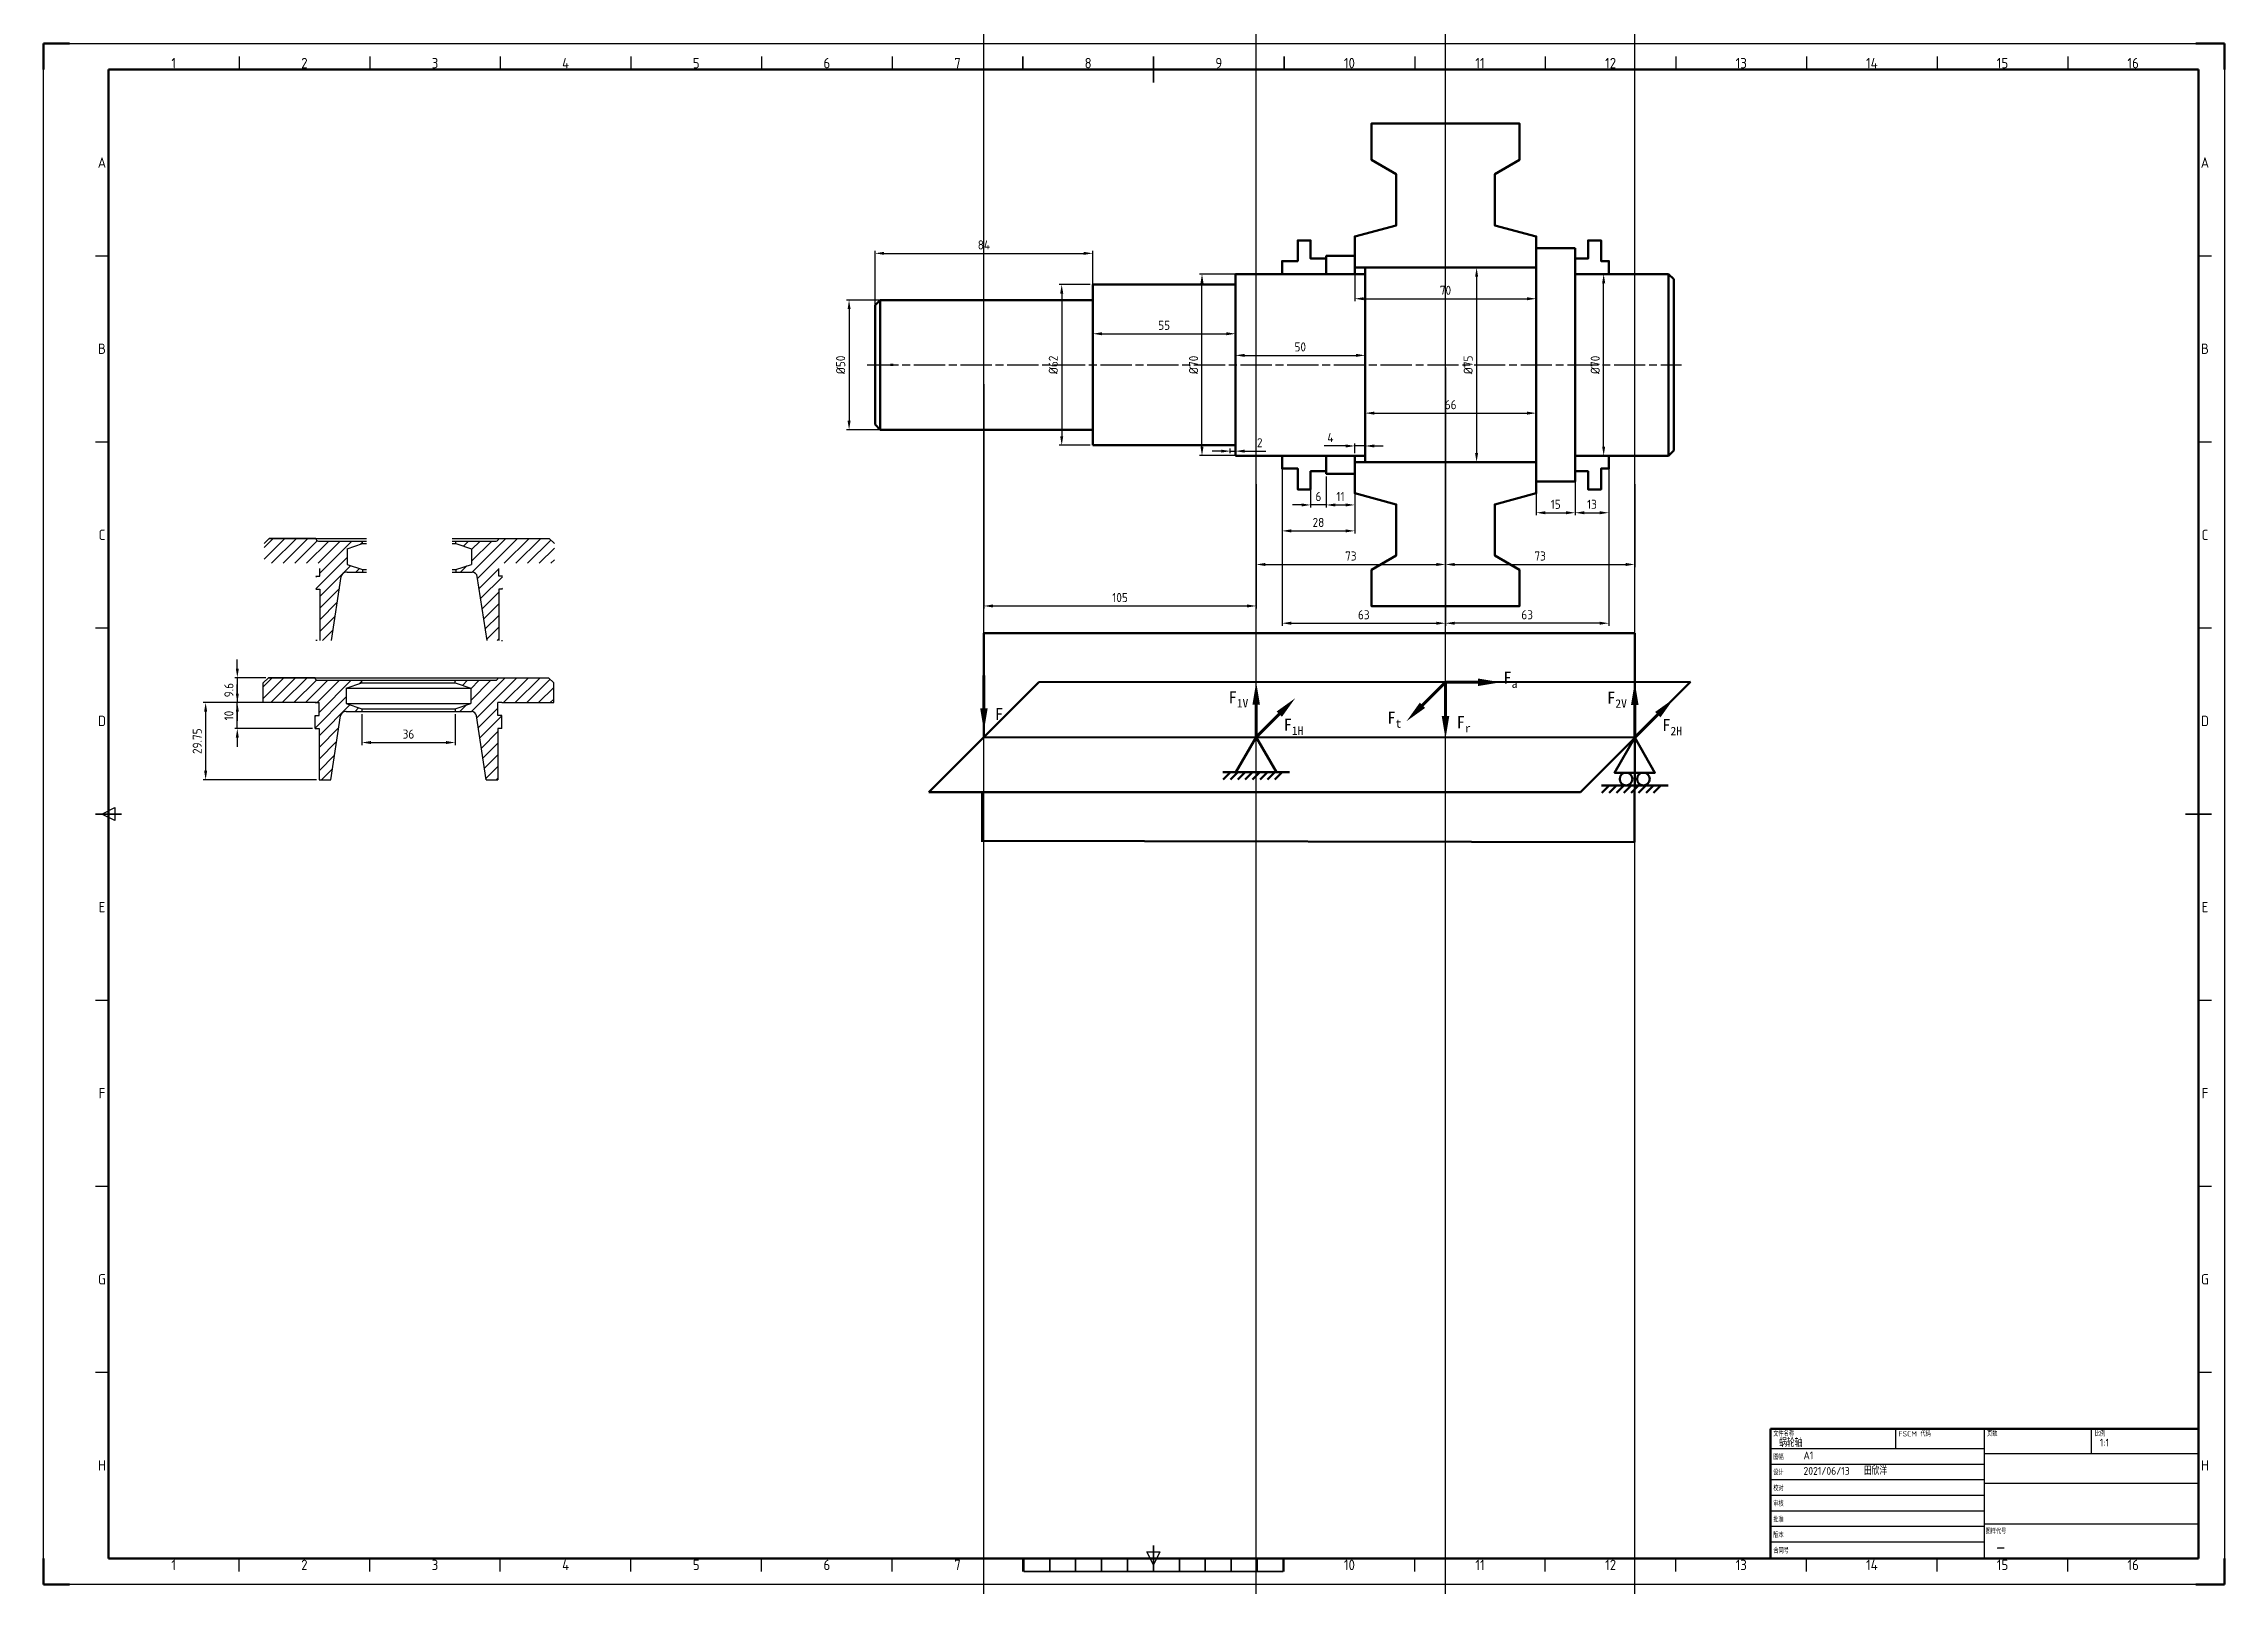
# Paper-space layout '蜗轮扭矩图' of a CAD drawing. Header units: millimetres. Extents: x -5 to 836, y -17 to 577.
import ezdxf
from ezdxf.enums import TextEntityAlignment as Align

# ---------------------------------------------------------------- set-up
doc = ezdxf.new("R2010")
doc.units = ezdxf.units.MM
for name, pattern in [('AM_ISO08W050', [18, 12, -1.5, 3, -1.5]), ('AM_ISO08W050x2', [9, 6, -0.75, 1.5, -0.75]), ('Amconstr', [9999, 9999, 0])]:
    doc.linetypes.add(name, pattern=pattern)
for name, color, linetype, lineweight in [('AM_0', 7, 'Continuous', 50), ('AM_5', 7, 'Continuous', 25), ('AM_7', 4, 'AM_ISO08W050', 25), ('AM_BOR', 7, 'Continuous', 50), ('AM_CL', 1, 'Amconstr', 25), ('剖面线', 4, 'Continuous', 15), ('实线', 7, 'Continuous', 30)]:
    doc.layers.add(name, color=color, linetype=linetype, lineweight=lineweight)
doc.styles.add('ACGBTS', font='isocp.shx', dxfattribs={"bigfont": 'gbcbig.shx'})
doc.styles.add('ACISOTS', font='isocp.shx', dxfattribs={"bigfont": 'gbcbig.shx'})
doc.styles.get("Standard").update_dxf_attribs({"font": 'ISOCP.SHX', "bigfont": 'gbcbig.shx'})
doc.dimstyles.new('AM_GB$0', dxfattribs={"dimtxt": 3.5, "dimasz": 3.5, "dimexe": 1, "dimexo": 1, "dimgap": 1.5, "dimtad": 1, "dimdsep": 46, "dimtxsty": 'Standard', "dimcen": 0, "dimclrd": 256, "dimclre": 256, "dimclrt": 7, "dimadec": 0, "dimazin": 2, "dimtp": 0.1, "dimtm": 0.1, "dimtfac": 0.71, "dimtdec": 3, "dimtmove": 0, "dimatfit": 3, "dimfxl": 1, "dimlwd": -1, "dimlwe": -1, "dimarcsym": 0})

psp = doc.layouts.new('蜗轮扭矩图')

# ---------------------------------------------------------------- texts
at = {"layer": 'AM_0', "char_height": 4.65816, "attachment_point": 1}
for s, insert in [('\\A1;{\\f@MingLiU_HKSCS-ExtB|b0|i0|c134|p18;F\\H0.7x;\\S^ a;}', (557.965, 334.88)), ('\\A1;{\\f@MingLiU_HKSCS-ExtB|b0|i0|c134|p18;F}', (361.863, 320.886)), ('\\A1;{\\f@MingLiU_HKSCS-ExtB|b0|i0|c134|p18;F\\H0.7x;\\S^ 1V;}', (451.967, 327.347)), ('\\A1;{\\f@MingLiU_HKSCS-ExtB|b0|i0|c134|p18;F\\H0.7x;\\S^ 2V;}', (597.967, 327.188)), ('\\A1;{\\f@MingLiU_HKSCS-ExtB|b0|i0|c134|p18;F\\H0.7x;\\S^ 1H;}', (473.223, 316.757)), ('\\A1;{\\f@MingLiU_HKSCS-ExtB|b0|i0|c134|p18;F\\H0.7x;\\S^ t;}', (513.19, 319.499)), ('\\A1;{\\f@MingLiU_HKSCS-ExtB|b0|i0|c134|p18;F\\H0.7x;\\S^ r;}', (539.959, 317.721)), ('\\A1;{\\f@MingLiU_HKSCS-ExtB|b0|i0|c134|p18;F\\H0.7x;\\S^ 2H;}', (619.223, 316.598))]:
    psp.add_mtext_dynamic_manual_height_columns(s, width=17.02187, gutter_width=23.291, heights=[0], dxfattribs=dict(at, insert=insert))

# ---------------------------------------------------------------- blocks, each defined once
blk = doc.blocks.new('GB_A1_A')
for p, q in [((25, 584), (25, 10)), ((25, 584), (831, 584)), ((831, 10), (831, 584)), ((25, 10), (831, 10))]:
    blk.add_line(p, q)
at = {"layer": 'AM_BOR'}
for p, q in [((10, 594), (0, 594)), ((0, 594), (0, 584)), ((841, 594), (830, 594)), ((841, 584), (841, 594)), ((0, 0), (0, 10)), ((841, 0), (841, 10)), ((0, 0), (10, 0)), ((841, 0), (830, 0))]:
    blk.add_line(p, q, dxfattribs=at)
at = {"layer": 'AM_BOR', "color": 1, "lineweight": 25}
for p, q in [((0, 594), (841, 594)), ((0, 0), (0, 594)), ((75.375, 589), (75.375, 584)), ((125.75, 589), (125.75, 584)), ((176.125, 589), (176.125, 584)), ((226.5, 589), (226.5, 584)), ((276.875, 589), (276.875, 584)), ((327.25, 589), (327.25, 584)), ((528.75, 589), (528.75, 584)), ((579.125, 589), (579.125, 584)), ((629.5, 589), (629.5, 584)), ((679.875, 589), (679.875, 584)), ((730.25, 589), (730.25, 584)), ((780.625, 589), (780.625, 584)), ((841, 594), (841, 0)), ((20, 512.25), (25, 512.25)), ((831, 512.25), (836, 512.25)), ((20, 440.5), (25, 440.5)), ((831, 440.5), (836, 440.5)), ((20, 368.75), (25, 368.75)), ((831, 368.75), (836, 368.75)), ((22.5, 297), (27.5, 299.5)), ((27.5, 294.5), (22.5, 297)), ((27.5, 299.5), (27.5, 294.5)), ((20, 225.25), (25, 225.25)), ((831, 225.25), (836, 225.25)), ((20, 153.5), (25, 153.5)), ((831, 153.5), (836, 153.5)), ((20, 81.75), (25, 81.75)), ((831, 81.75), (836, 81.75)), ((75.375, 5), (75.375, 10)), ((125.75, 5), (125.75, 10)), ((176.125, 5), (176.125, 10)), ((226.5, 5), (226.5, 10)), ((276.875, 5), (276.875, 10)), ((327.25, 5), (327.25, 10)), ((377.625, 5), (377.625, 10)), ((428, 7.5), (425.5, 12.5)), ((425.5, 12.5), (430.5, 12.5)), ((430.5, 12.5), (428, 7.5)), ((478.375, 5), (478.375, 10)), ((528.75, 5), (528.75, 10)), ((579.125, 5), (579.125, 10)), ((629.5, 5), (629.5, 10)), ((679.875, 5), (679.875, 10)), ((730.25, 5), (730.25, 10)), ((780.625, 5), (780.625, 10)), ((841, 0), (0, 0))]:
    blk.add_line(p, q, dxfattribs=at)
at = {"layer": 'AM_BOR', "color": 2, "lineweight": 35}
for p, q in [((377.625, 589), (377.625, 584)), ((428, 584), (428, 589)), ((478.375, 589), (478.375, 584)), ((428, 579), (428, 584)), ((20, 297), (30, 297)), ((826, 297), (836, 297)), ((378, 10), (378, 5)), ((388, 10), (388, 5)), ((398, 10), (398, 5)), ((408, 10), (408, 5)), ((418, 10), (418, 5)), ((428, 10), (428, 15)), ((428, 10), (428, 5)), ((438, 10), (438, 5)), ((448, 10), (448, 5)), ((458, 10), (458, 5)), ((468, 10), (468, 5)), ((478, 10), (478, 5)), ((378, 5), (478, 5))]:
    blk.add_line(p, q, dxfattribs=at)
at = {"layer": 'AM_BOR', "color": 1, "lineweight": 25, "style": 'ACISOTS'}
for s, p in [('1', (50.1875, 586.5)), ('2', (100.5625, 586.5)), ('3', (150.9375, 586.5)), ('4', (201.3125, 586.5)), ('5', (251.6875, 586.5)), ('6', (302.0625, 586.5)), ('7', (352.4375, 586.5)), ('8', (402.8125, 586.5)), ('9', (453.1875, 586.5)), ('10', (503.5625, 586.5)), ('11', (553.9375, 586.5)), ('12', (604.3125, 586.5)), ('13', (654.6875, 586.5)), ('14', (705.0625, 586.5)), ('15', (755.4375, 586.5)), ('16', (805.8125, 586.5)), ('A', (22.5, 548.125)), ('A', (833.5, 548.125)), ('B', (22.5, 476.375)), ('B', (833.5, 476.375)), ('C', (22.5, 404.625)), ('C', (833.5, 404.6087)), ('D', (22.5, 332.875)), ('D', (833.5, 332.875)), ('E', (22.5, 261.125)), ('E', (833.5, 261.125)), ('F', (22.5, 189.375)), ('F', (833.5, 189.375)), ('G', (22.5, 117.625)), ('G', (833.5, 117.625)), ('H', (22.5, 45.875)), ('H', (833.5, 45.875)), ('1', (50.1875, 7.5)), ('2', (100.5625, 7.5)), ('3', (150.9375, 7.5)), ('4', (201.3125, 7.5)), ('5', (251.6875, 7.5)), ('6', (302.0625, 7.5)), ('7', (352.4375, 7.5)), ('10', (503.5625, 7.5)), ('11', (553.9375, 7.5)), ('12', (604.3125, 7.5)), ('13', (654.6875, 7.5)), ('14', (705.0625, 7.5)), ('15', (755.4375, 7.5)), ('16', (805.8125, 7.5))]:
    blk.add_text(s, height=4, dxfattribs=at).set_placement(p, align=Align.MIDDLE)
blk = doc.blocks.new('GB_TITLEA')
for p, q in [((0, 50), (-165, 50)), ((-165, 0), (-165, 50)), ((0, 0), (0, 50)), ((0, 0), (-165, 0))]:
    blk.add_line(p, q)
at = {"layer": 'AM_BOR', "color": 1, "lineweight": 25}
for p, q in [((-165, 42.38), (-82.5, 42.38)), ((-116.86, 50), (-116.86, 42.38)), ((-82.5, 0), (-82.5, 50)), ((-41.25, 40.35), (-41.25, 50)), ((-165, 42), (-165, 30)), ((-165, 36.38), (-82.5, 36.38)), ((0, 40.35), (-82.5, 40.35)), ((-165, 30.38), (-82.5, 30.38)), ((-82.5, 29.01), (0, 29.01)), ((-165, 24.38), (-82.5, 24.38)), ((-165, 18.38), (-82.5, 18.38)), ((-165, 12.38), (-82.5, 12.38)), ((-82.5, 13.29), (0, 13.29)), ((-165, 6.38), (-82.5, 6.38))]:
    blk.add_line(p, q, dxfattribs=at)
at = {"layer": 'AM_BOR', "color": 1, "lineweight": 25, "style": 'ACGBTS'}
for s, p in [('文件名称', (-163.97, 47.04)), ('FSCM 代码', (-115.7, 47.04)), ('页数', (-81.55, 47.11)), ('比例', (-39.97, 47.11)), ('设计', (-163.97, 32.14)), ('图幅', (-163.97, 38.14)), ('校对', (-163.97, 26.05)), ('审核', (-163.97, 20.08)), ('版本', (-163.97, 7.99)), ('批准', (-163.97, 13.99)), ('图样代号', (-82.12, 9.41)), ('合同号', (-163.97, 1.99))]:
    blk.add_text(s, height=2, dxfattribs=at).set_placement(p)
at = {"layer": 'AM_BOR', "color": 2, "lineweight": 35, "style": 'ACGBTS'}
for tag, p, height in [('GEN-TITLE-DWG{13.6}', (-161.69, 43.04), 3), ('GEN-TITLE-FSCM{8.6}', (-113.32, 43.04), 3), ('GEN-TITLE-SHEET{11.8}', (-79.67, 43.11), 3), ('GEN-TITLE-SCA{12.7}', (-38.05, 43.13), 3), ('GEN-TITLE-SIZ{22.6}', (-152.3, 38.23), 3), ('GEN-TITLE-DAT{7.1}', (-152.3, 32.23), 3), ('GEN-TITLE-NAME{14.9}', (-129.04, 32.23), 3), ('GEN-TITLE-DACT{21}', (-78.21, 33.14), 3.5), ('GEN-TITLE-CHKD{7.1}', (-152.3, 26.14), 3), ('GEN-TITLE-CHKM{14.9}', (-129.04, 26.14), 3), ('GEN-TITLE-DES1{12.3}', (-78.24, 20.94), 6), ('GEN-TITLE-APPD{7.1}', (-152.3, 20.17), 3), ('GEN-TITLE-ISSD{7.1}', (-152.3, 14.08), 3), ('GEN-TITLE-APPM{14.9}', (-129.04, 20.17), 3), ('GEN-TITLE-ISSM{14.9}', (-129.04, 14.08), 3), ('GEN-TITLE-DES2{24.5}', (-78.21, 15.44), 3), ('GEN-TITLE-REV{22.6}', (-152.3, 8.08), 3), ('GEN-TITLE-CTRN{19.4}', (-152.3, 2.08), 3.5)]:
    blk.add_attdef(tag, p, '', height=height, dxfattribs=at)
at = {"layer": 'AM_BOR', "style": 'ACGBTS'}
blk.add_attdef('GEN-TITLE-NR{12.3}', (-78.08, 1.63), '', height=6, dxfattribs=at)
blk = doc.blocks.new('*D48')
at = {"layer": 'AM_5', "linetype": 'ByBlock', "transparency": 16777216}
for p, q in [((355.62, 478.15), (304.62, 478.15)), ((305.62, 474.65), (305.62, 431.65)), ((355.62, 428.15), (304.62, 428.15))]:
    blk.add_line(p, q, dxfattribs=at)
at = {"layer": 'AM_5', "transparency": 16777216}
for points in [[(305.04, 474.65), (306.21, 474.65), (305.62, 478.15)], [(305.04, 431.65), (306.21, 431.65), (305.62, 428.15)]]:
    blk.add_solid(points, dxfattribs=at)
at = {"layer": 'Defpoints', "color": 0, "transparency": 16777216}
for p in [(356.62, 478.15), (305.62, 428.15), (356.62, 428.15)]:
    blk.add_point(p, dxfattribs=at)
at = {"layer": 'AM_5', "color": 7, "transparency": 16777216, "insert": (302.37, 453.15), "char_height": 3.5, "attachment_point": 5, "rotation": 90}
blk.add_mtext('%%C50', dxfattribs=at)
blk = doc.blocks.new('*D49')
at = {"layer": 'AM_5', "linetype": 'ByBlock', "transparency": 16777216}
for p, q in [((461.62, 488.15), (440.72, 488.15)), ((441.72, 421.65), (441.72, 484.65)), ((461.62, 418.15), (440.72, 418.15))]:
    blk.add_line(p, q, dxfattribs=at)
at = {"layer": 'AM_5', "transparency": 16777216}
for points in [[(441.14, 484.65), (442.31, 484.65), (441.72, 488.15)], [(441.14, 421.65), (442.31, 421.65), (441.72, 418.15)]]:
    blk.add_solid(points, dxfattribs=at)
at = {"layer": 'Defpoints', "color": 0, "transparency": 16777216}
for p in [(441.72, 488.15), (462.62, 488.15), (462.62, 418.15)]:
    blk.add_point(p, dxfattribs=at)
at = {"layer": 'AM_5', "color": 7, "transparency": 16777216, "insert": (438.47, 453.15), "char_height": 3.5, "attachment_point": 5, "rotation": 90}
blk.add_mtext('%%c70', dxfattribs=at)
blk = doc.blocks.new('*D50')
at = {"layer": 'AM_5', "linetype": 'ByBlock', "transparency": 16777216}
for p, q in [((607.62, 488.15), (595.62, 488.15)), ((596.62, 421.65), (596.62, 484.65)), ((607.62, 418.15), (595.62, 418.15))]:
    blk.add_line(p, q, dxfattribs=at)
at = {"layer": 'AM_5', "transparency": 16777216}
for points in [[(596.04, 484.65), (597.21, 484.65), (596.62, 488.15)], [(596.04, 421.65), (597.21, 421.65), (596.62, 418.15)]]:
    blk.add_solid(points, dxfattribs=at)
at = {"layer": 'Defpoints', "color": 0, "transparency": 16777216}
for p in [(596.62, 488.15), (608.62, 488.15), (608.62, 418.15)]:
    blk.add_point(p, dxfattribs=at)
at = {"layer": 'AM_5', "color": 7, "transparency": 16777216, "insert": (593.37, 453.15), "char_height": 3.5, "attachment_point": 5, "rotation": 90}
blk.add_mtext('%%c70', dxfattribs=at)
blk = doc.blocks.new('*D51')
at = {"layer": 'AM_5', "linetype": 'ByBlock', "transparency": 16777216}
for p, q in [((357.62, 445.75), (357.62, 359.2)), ((462.62, 407.15), (462.62, 359.2)), ((361.12, 360.2), (459.12, 360.2))]:
    blk.add_line(p, q, dxfattribs=at)
at = {"layer": 'AM_5', "transparency": 16777216}
for points in [[(361.12, 360.78), (361.12, 359.61), (357.62, 360.2)], [(459.12, 360.78), (459.12, 359.61), (462.62, 360.2)]]:
    blk.add_solid(points, dxfattribs=at)
at = {"layer": 'Defpoints', "color": 0, "transparency": 16777216}
for p in [(357.62, 446.75), (462.62, 408.15), (462.62, 360.2)]:
    blk.add_point(p, dxfattribs=at)
at = {"layer": 'AM_5', "color": 7, "transparency": 16777216, "insert": (410.12, 363.45), "char_height": 3.5, "attachment_point": 5}
blk.add_mtext('105', dxfattribs=at)
blk = doc.blocks.new('*D52')
at = {"layer": 'AM_5', "linetype": 'ByBlock', "transparency": 16777216}
for p, q in [((483.62, 411.15), (483.62, 398.15)), ((489.62, 410.15), (489.62, 398.15)), ((480.12, 399.15), (476.62, 399.15)), ((489.62, 399.15), (483.62, 399.15)), ((493.12, 399.15), (496.62, 399.15))]:
    blk.add_line(p, q, dxfattribs=at)
at = {"layer": 'AM_5', "transparency": 16777216}
for points in [[(480.12, 399.73), (480.12, 398.56), (483.62, 399.15)], [(493.12, 399.73), (493.12, 398.56), (489.62, 399.15)]]:
    blk.add_solid(points, dxfattribs=at)
at = {"layer": 'Defpoints', "color": 0, "transparency": 16777216}
for p in [(483.62, 412.15), (489.62, 411.15), (483.62, 399.15)]:
    blk.add_point(p, dxfattribs=at)
at = {"layer": 'AM_5', "color": 7, "transparency": 16777216, "insert": (486.62, 402.4), "char_height": 3.5, "attachment_point": 5}
blk.add_mtext('6', dxfattribs=at)
blk = doc.blocks.new('*D53')
at = {"layer": 'AM_5', "linetype": 'ByBlock', "transparency": 16777216}
for p, q in [((489.62, 410.15), (489.62, 398.15)), ((500.62, 410.15), (500.62, 398.15)), ((493.12, 399.15), (497.12, 399.15))]:
    blk.add_line(p, q, dxfattribs=at)
at = {"layer": 'AM_5', "transparency": 16777216}
for points in [[(493.12, 399.73), (493.12, 398.56), (489.62, 399.15)], [(497.12, 399.73), (497.12, 398.56), (500.62, 399.15)]]:
    blk.add_solid(points, dxfattribs=at)
at = {"layer": 'Defpoints', "color": 0, "transparency": 16777216}
for p in [(489.62, 411.15), (500.62, 411.15), (500.62, 399.15)]:
    blk.add_point(p, dxfattribs=at)
at = {"layer": 'AM_5', "color": 7, "transparency": 16777216, "insert": (495.12, 402.4), "char_height": 3.5, "attachment_point": 5}
blk.add_mtext('11', dxfattribs=at)
blk = doc.blocks.new('*D54')
at = {"layer": 'AM_5', "linetype": 'ByBlock', "transparency": 16777216}
for p, q in [((454.62, 454.15), (454.62, 457.82)), ((458.12, 456.82), (501.12, 456.82)), ((504.62, 454.15), (504.62, 457.82))]:
    blk.add_line(p, q, dxfattribs=at)
at = {"layer": 'AM_5', "transparency": 16777216}
for points in [[(458.12, 457.4), (458.12, 456.23), (454.62, 456.82)], [(501.12, 457.4), (501.12, 456.23), (504.62, 456.82)]]:
    blk.add_solid(points, dxfattribs=at)
at = {"layer": 'Defpoints', "color": 0, "transparency": 16777216}
for p in [(504.62, 456.82), (454.62, 453.15), (504.62, 453.15)]:
    blk.add_point(p, dxfattribs=at)
at = {"layer": 'AM_5', "color": 7, "transparency": 16777216, "insert": (479.62, 460.07), "char_height": 3.5, "attachment_point": 5}
blk.add_mtext('50', dxfattribs=at)
blk = doc.blocks.new('*D55')
at = {"layer": 'AM_5', "linetype": 'ByBlock', "transparency": 16777216}
for p, q in [((399.62, 454.15), (399.62, 466.15)), ((403.12, 465.15), (451.12, 465.15)), ((454.62, 454.15), (454.62, 466.15))]:
    blk.add_line(p, q, dxfattribs=at)
at = {"layer": 'AM_5', "transparency": 16777216}
for points in [[(403.12, 465.73), (403.12, 464.56), (399.62, 465.15)], [(451.12, 465.73), (451.12, 464.56), (454.62, 465.15)]]:
    blk.add_solid(points, dxfattribs=at)
at = {"layer": 'Defpoints', "color": 0, "transparency": 16777216}
for p in [(454.62, 465.15), (399.62, 453.15), (454.62, 453.15)]:
    blk.add_point(p, dxfattribs=at)
at = {"layer": 'AM_5', "color": 7, "transparency": 16777216, "insert": (427.12, 468.4), "char_height": 3.5, "attachment_point": 5}
blk.add_mtext('55', dxfattribs=at)
blk = doc.blocks.new('*D56')
at = {"layer": 'AM_5', "linetype": 'ByBlock', "transparency": 16777216}
for p, q in [((315.62, 454.15), (315.62, 497.15)), ((399.62, 454.15), (399.62, 497.15)), ((319.12, 496.15), (396.12, 496.15))]:
    blk.add_line(p, q, dxfattribs=at)
at = {"layer": 'AM_5', "transparency": 16777216}
for points in [[(319.12, 496.73), (319.12, 495.56), (315.62, 496.15)], [(396.12, 496.73), (396.12, 495.56), (399.62, 496.15)]]:
    blk.add_solid(points, dxfattribs=at)
at = {"layer": 'Defpoints', "color": 0, "transparency": 16777216}
for p in [(399.62, 496.15), (315.62, 453.15), (399.62, 453.15)]:
    blk.add_point(p, dxfattribs=at)
at = {"layer": 'AM_5', "color": 7, "transparency": 16777216, "insert": (357.62, 499.4), "char_height": 3.5, "attachment_point": 5}
blk.add_mtext('84', dxfattribs=at)
blk = doc.blocks.new('*D57')
at = {"layer": 'AM_5', "linetype": 'ByBlock', "transparency": 16777216}
for p, q in [((398.62, 484.15), (386.62, 484.15)), ((387.62, 480.65), (387.62, 425.65)), ((398.62, 422.15), (386.62, 422.15))]:
    blk.add_line(p, q, dxfattribs=at)
at = {"layer": 'AM_5', "transparency": 16777216}
for points in [[(387.04, 480.65), (388.21, 480.65), (387.62, 484.15)], [(387.04, 425.65), (388.21, 425.65), (387.62, 422.15)]]:
    blk.add_solid(points, dxfattribs=at)
at = {"layer": 'Defpoints', "color": 0, "transparency": 16777216}
for p in [(399.62, 484.15), (387.62, 422.15), (399.62, 422.15)]:
    blk.add_point(p, dxfattribs=at)
at = {"layer": 'AM_5', "color": 7, "transparency": 16777216, "insert": (384.37, 453.15), "char_height": 3.5, "attachment_point": 5, "rotation": 90}
blk.add_mtext('%%C62', dxfattribs=at)
blk = doc.blocks.new('*D58')
at = {"layer": 'AM_5', "linetype": 'ByBlock', "transparency": 16777216}
for p, q in [((472.62, 417.15), (472.62, 388.15)), ((500.62, 414.65), (500.62, 388.15)), ((476.12, 389.15), (497.12, 389.15))]:
    blk.add_line(p, q, dxfattribs=at)
at = {"layer": 'AM_5', "transparency": 16777216}
for points in [[(476.12, 389.73), (476.12, 388.56), (472.62, 389.15)], [(497.12, 389.73), (497.12, 388.56), (500.62, 389.15)]]:
    blk.add_solid(points, dxfattribs=at)
at = {"layer": 'Defpoints', "color": 0, "transparency": 16777216}
for p in [(472.62, 418.15), (500.62, 415.65), (500.62, 389.15)]:
    blk.add_point(p, dxfattribs=at)
at = {"layer": 'AM_5', "color": 7, "transparency": 16777216, "insert": (486.62, 392.4), "char_height": 3.5, "attachment_point": 5}
blk.add_mtext('28', dxfattribs=at)
blk = doc.blocks.new('*D59')
at = {"layer": 'AM_5', "linetype": 'ByBlock', "transparency": 16777216}
for p, q in [((500.62, 489.65), (500.62, 477.65)), ((570.62, 489.65), (570.62, 477.65)), ((504.12, 478.65), (567.12, 478.65))]:
    blk.add_line(p, q, dxfattribs=at)
at = {"layer": 'AM_5', "transparency": 16777216}
for points in [[(504.12, 479.23), (504.12, 478.06), (500.62, 478.65)], [(567.12, 479.23), (567.12, 478.06), (570.62, 478.65)]]:
    blk.add_solid(points, dxfattribs=at)
at = {"layer": 'Defpoints', "color": 0, "transparency": 16777216}
for p in [(500.62, 490.65), (570.62, 490.65), (570.62, 478.65)]:
    blk.add_point(p, dxfattribs=at)
at = {"layer": 'AM_5', "color": 7, "transparency": 16777216, "insert": (535.62, 481.9), "char_height": 3.5, "attachment_point": 5}
blk.add_mtext('70', dxfattribs=at)
blk = doc.blocks.new('*D60')
at = {"layer": 'AM_5', "linetype": 'ByBlock', "transparency": 16777216}
for p, q in [((497.12, 421.89), (488.87, 421.89)), ((500.62, 419.15), (500.62, 422.89)), ((504.62, 421.89), (500.62, 421.89)), ((504.62, 419.15), (504.62, 422.89)), ((508.12, 421.89), (511.62, 421.89))]:
    blk.add_line(p, q, dxfattribs=at)
at = {"layer": 'AM_5', "transparency": 16777216}
for points in [[(497.12, 422.47), (497.12, 421.3), (500.62, 421.89)], [(508.12, 422.47), (508.12, 421.3), (504.62, 421.89)]]:
    blk.add_solid(points, dxfattribs=at)
at = {"layer": 'Defpoints', "color": 0, "transparency": 16777216}
for p in [(500.62, 421.89), (500.62, 418.15), (504.62, 418.15)]:
    blk.add_point(p, dxfattribs=at)
at = {"layer": 'AM_5', "color": 7, "transparency": 16777216, "insert": (491.25, 425.14), "char_height": 3.5, "attachment_point": 5}
blk.add_mtext('4', dxfattribs=at)
blk = doc.blocks.new('*D61')
at = {"layer": 'AM_5', "linetype": 'ByBlock', "transparency": 16777216}
for p, q in [((472.62, 398.25), (472.62, 352.55)), ((535.62, 398.25), (535.62, 352.55)), ((476.12, 353.55), (532.12, 353.55))]:
    blk.add_line(p, q, dxfattribs=at)
at = {"layer": 'AM_5', "transparency": 16777216}
for points in [[(476.12, 354.13), (476.12, 352.97), (472.62, 353.55)], [(532.12, 354.13), (532.12, 352.97), (535.62, 353.55)]]:
    blk.add_solid(points, dxfattribs=at)
at = {"layer": 'Defpoints', "color": 0, "transparency": 16777216}
for p in [(472.62, 399.25), (535.62, 399.25), (535.62, 353.55)]:
    blk.add_point(p, dxfattribs=at)
at = {"layer": 'AM_5', "color": 7, "transparency": 16777216, "insert": (504.12, 356.8), "char_height": 3.5, "attachment_point": 5}
blk.add_mtext('63', dxfattribs=at)
blk = doc.blocks.new('*D62')
at = {"layer": 'AM_5', "linetype": 'ByBlock', "transparency": 16777216}
for p, q in [((535.62, 397.47), (535.62, 352.55)), ((598.62, 398.25), (598.62, 352.55)), ((595.12, 353.55), (539.12, 353.55))]:
    blk.add_line(p, q, dxfattribs=at)
at = {"layer": 'AM_5', "transparency": 16777216}
for points in [[(539.12, 354.13), (539.12, 352.97), (535.62, 353.55)], [(595.12, 354.13), (595.12, 352.97), (598.62, 353.55)]]:
    blk.add_solid(points, dxfattribs=at)
at = {"layer": 'Defpoints', "color": 0, "transparency": 16777216}
for p in [(535.62, 398.47), (598.62, 399.25), (535.62, 353.55)]:
    blk.add_point(p, dxfattribs=at)
at = {"layer": 'AM_5', "color": 7, "transparency": 16777216, "insert": (567.12, 356.8), "char_height": 3.5, "attachment_point": 5}
blk.add_mtext('63', dxfattribs=at)
blk = doc.blocks.new('*D63')
at = {"layer": 'AM_5', "linetype": 'ByBlock', "transparency": 16777216}
for p, q in [((452.62, 419.15), (452.62, 420.9)), ((454.62, 419.15), (454.62, 420.9)), ((449.12, 419.9), (445.62, 419.9)), ((452.62, 419.9), (454.62, 419.9)), ((458.12, 419.9), (466.32, 419.9))]:
    blk.add_line(p, q, dxfattribs=at)
at = {"layer": 'AM_5', "transparency": 16777216}
for points in [[(449.12, 420.48), (449.12, 419.32), (452.62, 419.9)], [(458.12, 420.48), (458.12, 419.32), (454.62, 419.9)]]:
    blk.add_solid(points, dxfattribs=at)
at = {"layer": 'Defpoints', "color": 0, "transparency": 16777216}
for p in [(452.62, 418.15), (454.62, 419.9), (454.62, 418.15)]:
    blk.add_point(p, dxfattribs=at)
at = {"layer": 'AM_5', "color": 7, "transparency": 16777216, "insert": (463.97, 423.15), "char_height": 3.5, "attachment_point": 5}
blk.add_mtext('2', dxfattribs=at)
blk = doc.blocks.new('*D64')
at = {"layer": 'AM_5', "linetype": 'ByBlock', "transparency": 16777216}
for p, q in [((536.62, 490.65), (548.62, 490.65)), ((547.62, 487.15), (547.62, 419.15)), ((536.62, 415.65), (548.62, 415.65))]:
    blk.add_line(p, q, dxfattribs=at)
at = {"layer": 'AM_5', "transparency": 16777216}
for points in [[(547.04, 487.15), (548.21, 487.15), (547.62, 490.65)], [(547.04, 419.15), (548.21, 419.15), (547.62, 415.65)]]:
    blk.add_solid(points, dxfattribs=at)
at = {"layer": 'Defpoints', "color": 0, "transparency": 16777216}
for p in [(535.62, 490.65), (535.62, 415.65), (547.62, 415.65)]:
    blk.add_point(p, dxfattribs=at)
at = {"layer": 'AM_5', "color": 7, "transparency": 16777216, "insert": (544.37, 453.15), "char_height": 3.5, "attachment_point": 5, "rotation": 90}
blk.add_mtext('%%c75', dxfattribs=at)
blk = doc.blocks.new('*D65')
at = {"layer": 'AM_5', "linetype": 'ByBlock', "transparency": 16777216}
for p, q in [((504.62, 452.15), (504.62, 433.54)), ((570.62, 452.15), (570.62, 433.54)), ((508.12, 434.54), (567.12, 434.54))]:
    blk.add_line(p, q, dxfattribs=at)
at = {"layer": 'AM_5', "transparency": 16777216}
for points in [[(508.12, 435.12), (508.12, 433.96), (504.62, 434.54)], [(567.12, 435.12), (567.12, 433.96), (570.62, 434.54)]]:
    blk.add_solid(points, dxfattribs=at)
at = {"layer": 'Defpoints', "color": 0, "transparency": 16777216}
for p in [(504.62, 453.15), (570.62, 453.15), (570.62, 434.54)]:
    blk.add_point(p, dxfattribs=at)
at = {"layer": 'AM_5', "color": 7, "transparency": 16777216, "insert": (537.62, 437.79), "char_height": 3.5, "attachment_point": 5}
blk.add_mtext('66', dxfattribs=at)
blk = doc.blocks.new('*D66')
at = {"layer": 'AM_5', "linetype": 'ByBlock', "transparency": 16777216}
for p, q in [((570.62, 407.15), (570.62, 395.15)), ((585.62, 407.15), (585.62, 395.15)), ((574.12, 396.15), (582.12, 396.15))]:
    blk.add_line(p, q, dxfattribs=at)
at = {"layer": 'AM_5', "transparency": 16777216}
for points in [[(574.12, 396.73), (574.12, 395.56), (570.62, 396.15)], [(582.12, 396.73), (582.12, 395.56), (585.62, 396.15)]]:
    blk.add_solid(points, dxfattribs=at)
at = {"layer": 'Defpoints', "color": 0, "transparency": 16777216}
for p in [(570.62, 408.15), (585.62, 408.15), (585.62, 396.15)]:
    blk.add_point(p, dxfattribs=at)
at = {"layer": 'AM_5', "color": 7, "transparency": 16777216, "insert": (578.12, 399.4), "char_height": 3.5, "attachment_point": 5}
blk.add_mtext('15', dxfattribs=at)
blk = doc.blocks.new('*D67')
at = {"layer": 'AM_5', "linetype": 'ByBlock', "transparency": 16777216}
for p, q in [((585.62, 417.15), (585.62, 395.15)), ((598.62, 417.15), (598.62, 395.15)), ((589.12, 396.15), (595.12, 396.15))]:
    blk.add_line(p, q, dxfattribs=at)
at = {"layer": 'AM_5', "transparency": 16777216}
for points in [[(589.12, 396.73), (589.12, 395.56), (585.62, 396.15)], [(595.12, 396.73), (595.12, 395.56), (598.62, 396.15)]]:
    blk.add_solid(points, dxfattribs=at)
at = {"layer": 'Defpoints', "color": 0, "transparency": 16777216}
for p in [(585.62, 418.15), (598.62, 418.15), (598.62, 396.15)]:
    blk.add_point(p, dxfattribs=at)
at = {"layer": 'AM_5', "color": 7, "transparency": 16777216, "insert": (592.12, 399.4), "char_height": 3.5, "attachment_point": 5}
blk.add_mtext('13', dxfattribs=at)
blk = doc.blocks.new('*D68')
at = {"layer": 'AM_5', "linetype": 'ByBlock', "transparency": 16777216}
for p, q in [((462.62, 407.15), (462.62, 375.21)), ((535.62, 407.15), (535.62, 375.21)), ((466.12, 376.21), (532.12, 376.21))]:
    blk.add_line(p, q, dxfattribs=at)
at = {"layer": 'AM_5', "transparency": 16777216}
for points in [[(466.12, 376.79), (466.12, 375.62), (462.62, 376.21)], [(532.12, 376.79), (532.12, 375.62), (535.62, 376.21)]]:
    blk.add_solid(points, dxfattribs=at)
at = {"layer": 'Defpoints', "color": 0, "transparency": 16777216}
for p in [(462.62, 408.15), (535.62, 408.15), (535.62, 376.21)]:
    blk.add_point(p, dxfattribs=at)
at = {"layer": 'AM_5', "color": 7, "transparency": 16777216, "insert": (499.12, 379.46), "char_height": 3.5, "attachment_point": 5}
blk.add_mtext('73', dxfattribs=at)
blk = doc.blocks.new('*D69')
at = {"layer": 'AM_5', "linetype": 'ByBlock', "transparency": 16777216}
for p, q in [((535.62, 452.15), (535.62, 375.21)), ((608.62, 407.15), (608.62, 375.21)), ((539.12, 376.21), (605.12, 376.21))]:
    blk.add_line(p, q, dxfattribs=at)
at = {"layer": 'AM_5', "transparency": 16777216}
for points in [[(539.12, 376.79), (539.12, 375.62), (535.62, 376.21)], [(605.12, 376.79), (605.12, 375.62), (608.62, 376.21)]]:
    blk.add_solid(points, dxfattribs=at)
at = {"layer": 'Defpoints', "color": 0, "transparency": 16777216}
for p in [(535.62, 453.15), (608.62, 408.15), (608.62, 376.21)]:
    blk.add_point(p, dxfattribs=at)
at = {"layer": 'AM_5', "color": 7, "transparency": 16777216, "insert": (572.12, 379.46), "char_height": 3.5, "attachment_point": 5}
blk.add_mtext('73', dxfattribs=at)
blk = doc.blocks.new('*D73')
at = {"layer": 'AM_5', "linetype": 'ByBlock', "transparency": 16777216}
for p, q in [((69.7, 326.45), (69.7, 329.95)), ((100.2, 322.95), (68.7, 322.95)), ((69.7, 312.95), (69.7, 322.95)), ((98.7, 312.95), (68.7, 312.95)), ((69.7, 309.45), (69.7, 305.95))]:
    blk.add_line(p, q, dxfattribs=at)
at = {"layer": 'AM_5', "transparency": 16777216}
for points in [[(69.12, 326.45), (70.29, 326.45), (69.7, 322.95)], [(69.12, 309.45), (70.29, 309.45), (69.7, 312.95)]]:
    blk.add_solid(points, dxfattribs=at)
at = {"layer": 'Defpoints', "color": 0, "transparency": 16777216}
for p in [(69.7, 322.95), (101.2, 322.95), (99.7, 312.95)]:
    blk.add_point(p, dxfattribs=at)
at = {"layer": 'AM_5', "color": 7, "transparency": 16777216, "insert": (66.45, 317.95), "char_height": 3.5, "attachment_point": 5, "rotation": 90}
blk.add_mtext('10', dxfattribs=at)
blk = doc.blocks.new('*D74')
at = {"layer": 'AM_5', "linetype": 'ByBlock', "transparency": 16777216}
for p, q in [((69.7, 336.05), (69.7, 339.55)), ((80.7, 332.55), (68.7, 332.55)), ((69.7, 332.55), (69.7, 322.95)), ((100.2, 322.95), (68.7, 322.95)), ((69.7, 319.45), (69.7, 315.95))]:
    blk.add_line(p, q, dxfattribs=at)
at = {"layer": 'AM_5', "transparency": 16777216}
for points in [[(69.12, 336.05), (70.29, 336.05), (69.7, 332.55)], [(69.12, 319.45), (70.29, 319.45), (69.7, 322.95)]]:
    blk.add_solid(points, dxfattribs=at)
at = {"layer": 'Defpoints', "color": 0, "transparency": 16777216}
for p in [(81.7, 332.55), (69.7, 322.95), (101.2, 322.95)]:
    blk.add_point(p, dxfattribs=at)
at = {"layer": 'AM_5', "color": 7, "transparency": 16777216, "insert": (66.45, 327.75), "char_height": 3.5, "attachment_point": 5, "rotation": 90}
blk.add_mtext('9.6', dxfattribs=at)
blk = doc.blocks.new('*D75')
at = {"layer": 'AM_5', "linetype": 'ByBlock', "transparency": 16777216}
for p, q in [((78.7, 322.95), (56.49, 322.95)), ((57.49, 319.45), (57.49, 296.7)), ((100.2, 293.2), (56.49, 293.2))]:
    blk.add_line(p, q, dxfattribs=at)
at = {"layer": 'AM_5', "transparency": 16777216}
for points in [[(56.9, 319.45), (58.07, 319.45), (57.49, 322.95)], [(56.9, 296.7), (58.07, 296.7), (57.49, 293.2)]]:
    blk.add_solid(points, dxfattribs=at)
at = {"layer": 'Defpoints', "color": 0, "transparency": 16777216}
for p in [(79.7, 322.95), (57.49, 293.2), (101.2, 293.2)]:
    blk.add_point(p, dxfattribs=at)
at = {"layer": 'AM_5', "color": 7, "transparency": 16777216, "insert": (54.23, 308.07), "char_height": 3.5, "attachment_point": 5, "rotation": 90}
blk.add_mtext('29.75', dxfattribs=at)
blk = doc.blocks.new('*D76')
at = {"layer": 'AM_5', "linetype": 'ByBlock', "transparency": 16777216}
for p, q in [((117.7, 318.55), (117.7, 306.55)), ((153.7, 318.55), (153.7, 306.55)), ((121.2, 307.55), (150.2, 307.55))]:
    blk.add_line(p, q, dxfattribs=at)
at = {"layer": 'AM_5', "transparency": 16777216}
for points in [[(121.2, 308.13), (121.2, 306.97), (117.7, 307.55)], [(150.2, 308.13), (150.2, 306.97), (153.7, 307.55)]]:
    blk.add_solid(points, dxfattribs=at)
at = {"layer": 'Defpoints', "color": 0, "transparency": 16777216}
for p in [(117.7, 319.55), (153.7, 319.55), (153.7, 307.55)]:
    blk.add_point(p, dxfattribs=at)
at = {"layer": 'AM_5', "color": 7, "transparency": 16777216, "insert": (135.7, 310.8), "char_height": 3.5, "attachment_point": 5}
blk.add_mtext('36', dxfattribs=at)

# ---------------------------------------------------------------- dimensions: what is measured, and where the dimension line sits
at = {"layer": 'AM_5'}
for base, p1, p2, angle, override, picture, middle in [((399.623, 496.147), (315.623, 453.147), (399.623, 453.147), 0, {"dimpost": ''}, '*D56', (357.623, 499.397)), ((441.723, 488.147), (462.623, 418.147), (462.623, 488.147), 90, {"dimpost": '%%c<>'}, '*D49', (438.473, 453.147)), ((547.623, 415.647), (535.623, 490.647), (535.623, 415.647), 90, {"dimpost": '%%c<>'}, '*D64', (544.373, 453.147)), ((596.623, 488.147), (608.623, 418.147), (608.623, 488.147), 90, {"dimpost": '%%c<>'}, '*D50', (593.373, 453.147)), ((387.623, 422.147), (399.623, 484.147), (399.623, 422.147), 90, {"dimpost": '%%C<>'}, '*D57', (384.372, 453.147)), ((305.623, 428.147), (356.623, 478.147), (356.623, 428.147), 90, {"dimpost": '%%C<>'}, '*D48', (302.373, 453.147)), ((504.623, 456.818), (454.623, 453.147), (504.623, 453.147), 0, {"dimpost": ''}, '*D54', (479.623, 460.068)), ((570.623, 434.541), (504.623, 453.147), (570.623, 453.147), 0, {"dimpost": ''}, '*D65', (537.623, 437.791)), ((500.623, 389.147), (472.623, 418.147), (500.623, 415.647), 0, {"dimpost": ''}, '*D58', (486.623, 392.397)), ((69.705, 322.949), (99.705, 312.949), (101.205, 322.949), 90, {"dimpost": ''}, '*D73', (66.455, 317.949))]:
    dim = psp.add_linear_dim(base=base, p1=p1, p2=p2, angle=angle, dimstyle='AM_GB$0', override=override, dxfattribs=at)
    dim.commit()
    dim.dimension.update_dxf_attribs({"geometry": picture, "text_midpoint": middle})
for base, p1, p2, angle, picture, middle in [((570.623, 478.647), (500.623, 490.647), (570.623, 490.647), 0, '*D59', (535.623, 481.897)), ((454.623, 465.147), (399.623, 453.147), (454.623, 453.147), 0, '*D55', (427.123, 468.397)), ((462.623, 360.196), (357.623, 446.747), (462.623, 408.147), 0, '*D51', (410.123, 363.446)), ((608.623, 376.207), (535.623, 453.147), (608.623, 408.147), 0, '*D69', (572.123, 379.457)), ((483.623, 399.147), (489.623, 411.147), (483.623, 412.147), 0, '*D52', (486.623, 402.397)), ((598.623, 396.147), (585.623, 418.147), (598.623, 418.147), 0, '*D67', (592.123, 399.397)), ((535.623, 376.207), (462.623, 408.147), (535.623, 408.147), 0, '*D68', (499.123, 379.457)), ((585.623, 396.147), (570.623, 408.147), (585.623, 408.147), 0, '*D66', (578.123, 399.397)), ((535.623, 353.549), (472.623, 399.247), (535.623, 399.247), 0, '*D61', (504.123, 356.799)), ((535.623, 353.549), (598.623, 399.247), (535.623, 398.469), 0, '*D62', (567.123, 356.799)), ((69.705, 322.949), (81.705, 332.549), (101.205, 322.949), 90, '*D74', (66.455, 327.749)), ((57.485, 293.199), (79.705, 322.949), (101.205, 293.199), 90, '*D75', (54.235, 308.074)), ((153.705, 307.549), (117.705, 319.549), (153.705, 319.549), 0, '*D76', (135.705, 310.799))]:
    dim = psp.add_linear_dim(base=base, p1=p1, p2=p2, angle=angle, dimstyle='AM_GB$0', dxfattribs=at)
    dim.commit()
    dim.dimension.update_dxf_attribs({"geometry": picture, "text_midpoint": middle})
for base, p1, p2, picture, middle in [((454.623, 419.899), (452.623, 418.147), (454.623, 418.147), '*D63', (463.972, 423.149)), ((500.623, 421.888), (504.623, 418.147), (500.623, 418.147), '*D60', (491.248, 425.138))]:
    dim = psp.add_linear_dim(base=base, p1=p1, p2=p2, dimstyle='AM_GB$0', override={"dimpost": ''}, dxfattribs=at)
    dim.commit()
    dim.dimension.update_dxf_attribs({"geometry": picture, "text_midpoint": middle})
dim = psp.add_linear_dim(base=(500.623, 399.147), p1=(489.623, 411.147), p2=(500.623, 411.147), dimstyle='AM_GB$0', dxfattribs=at)
dim.commit()
dim.dimension.update_dxf_attribs({"geometry": '*D53', "text_midpoint": (495.123, 402.397)})

# ---------------------------------------------------------------- hatches: boundary and pattern name
at = {"layer": '剖面线'}
h = psp.add_hatch(dxfattribs=at)
h.set_pattern_fill('ANSI31', color=151)
h.set_pattern_definition([(45, (-1709.608, -342.6897), (-2.245064, 2.245064), [])])
h.paths.add_polyline_path([(112.006, 382.244), (118.006, 384.244), (118.006, 385.244), (101.006, 385.244, -0.4142136), (100.006, 386.244), (82.006, 386.244), (80.006, 384.244), (80.006, 376.644), (100.006, 376.644), (101.506, 376.644), (101.506, 374.644), (101.506, 371.644), (100.006, 371.644), (100.006, 366.644), (101.506, 366.644), (101.506, 346.894), (106.006, 346.894), (109.774, 371.546, -0.3704576), (111.751, 373.244), (112.006, 373.244), (118.006, 373.244), (118.006, 374.244), (112.006, 376.244)])
h.paths.add_polyline_path([(170.506, 366.644), (172.006, 366.644), (172.006, 371.644), (170.506, 371.644), (170.506, 374.644), (170.506, 376.644), (172.006, 376.644), (192.006, 376.644), (192.006, 384.244), (190.006, 386.244), (172.006, 386.244), (170.506, 386.244, -0.4142136), (169.506, 385.244), (154.006, 385.244), (154.006, 384.244), (160.006, 382.244), (160.006, 376.244), (154.006, 374.244), (154.006, 373.244), (160.261, 373.244, -0.3704576), (162.238, 371.546), (166.006, 346.894), (170.506, 346.894)])
h = psp.add_hatch(dxfattribs=at)
h.set_pattern_fill('ANSI31', color=151)
h.set_pattern_definition([(45, (-1709.909, -396.3845), (-2.245064, 2.245064), [])])
h.paths.add_polyline_path([(111.705, 328.549), (117.705, 330.549), (117.705, 331.549), (100.705, 331.549, -0.4142136), (99.705, 332.549), (81.705, 332.549), (79.705, 330.549), (79.705, 322.949), (99.705, 322.949), (101.205, 322.949), (101.205, 320.949), (101.205, 317.949), (99.705, 317.949), (99.705, 312.949), (101.205, 312.949), (101.205, 293.199), (105.705, 293.199), (109.473, 317.851, -0.3704576), (111.45, 319.549), (111.705, 319.549), (117.705, 319.549), (117.705, 320.549), (111.705, 322.549)])
h.paths.add_polyline_path([(170.205, 312.949), (171.705, 312.949), (171.705, 317.949), (170.205, 317.949), (170.205, 320.949), (170.205, 322.949), (171.705, 322.949), (191.705, 322.949), (191.705, 330.549), (189.705, 332.549), (171.705, 332.549), (170.205, 332.549, -0.4142136), (169.205, 331.549), (153.705, 331.549), (153.705, 330.549), (159.705, 328.549), (159.705, 322.549), (153.705, 320.549), (153.705, 319.549), (159.96, 319.549, -0.3704576), (161.937, 317.851), (165.705, 293.199), (170.205, 293.199)])

# ---------------------------------------------------------------- linework, layer by layer
at = {"layer": 'AM_0'}
for p, q in [((570.623, 498.147), (585.623, 498.147)), ((570.623, 498.147), (570.623, 408.147)), ((585.623, 498.147), (585.623, 408.147)), ((454.623, 488.147), (504.623, 488.147)), ((454.623, 488.147), (454.623, 418.147)), ((504.623, 490.647), (570.623, 490.647)), ((504.623, 490.647), (504.623, 415.647)), ((504.623, 488.147), (504.623, 418.147)), ((570.623, 490.647), (570.623, 415.647)), ((585.623, 488.147), (621.623, 488.147)), ((585.623, 488.147), (585.623, 418.147)), ((621.623, 488.147), (621.623, 418.147)), ((621.623, 488.147), (623.623, 486.147)), ((399.623, 484.147), (454.623, 484.147)), ((399.623, 484.147), (399.623, 422.147)), ((454.623, 484.147), (454.623, 422.147)), ((623.623, 486.147), (623.623, 420.147)), ((317.623, 478.147), (315.623, 476.147)), ((315.623, 476.147), (315.623, 430.147)), ((317.623, 478.147), (399.623, 478.147)), ((317.623, 478.147), (317.623, 428.147)), ((399.623, 478.147), (399.623, 428.147)), ((321.623, 453.147), (322.623, 453.147)), ((317.623, 428.147), (315.623, 430.147)), ((317.623, 428.147), (399.623, 428.147)), ((399.623, 422.147), (454.623, 422.147)), ((454.623, 418.147), (504.623, 418.147)), ((504.623, 415.647), (570.623, 415.647)), ((585.623, 418.147), (621.623, 418.147)), ((621.623, 418.147), (623.623, 420.147)), ((570.623, 408.147), (585.623, 408.147)), ((357.623, 349.666), (608.623, 349.693)), ((357.623, 309.666), (357.623, 349.666)), ((608.623, 349.693), (608.623, 309.434)), ((336.41, 288.453), (378.836, 330.88)), ((378.836, 330.88), (630.095, 330.906)), ((587.642, 288.453), (630.095, 330.906)), ((357.623, 309.667), (608.621, 309.432)), ((608.547, 269.175), (608.623, 309.434)), ((475.488, 296.093), (449.758, 296.093)), ((452.683, 296.093), (449.854, 293.265)), ((455.533, 296.093), (452.705, 293.265)), ((458.384, 296.093), (455.555, 293.265)), ((461.234, 296.093), (458.406, 293.265)), ((464.085, 296.093), (461.257, 293.265)), ((466.936, 296.093), (464.107, 293.265)), ((469.786, 296.093), (466.958, 293.265)), ((472.637, 296.093), (469.809, 293.265)), ((336.41, 288.453), (587.642, 288.453)), ((356.986, 288.454), (356.951, 269.667)), ((621.488, 291.047), (595.758, 291.047)), ((598.683, 291.047), (595.854, 288.218)), ((601.533, 291.047), (598.705, 288.218)), ((604.384, 291.047), (601.555, 288.218)), ((607.234, 291.047), (604.406, 288.218)), ((610.085, 291.047), (607.257, 288.218)), ((612.936, 291.047), (610.107, 288.218)), ((615.786, 291.047), (612.958, 288.218)), ((618.637, 291.047), (615.809, 288.218)), ((356.623, 269.642), (608.623, 269.17))]:
    psp.add_line(p, q, dxfattribs=at)
for points in [[(535.623, 490.647), (500.623, 490.647), (500.623, 502.647), (516.656, 506.943), (516.656, 526.625), (507.095, 532.145), (507.095, 546.225), (535.623, 546.225)], [(535.623, 490.647), (570.623, 490.647), (570.623, 502.647), (554.589, 506.943), (554.589, 526.625), (564.151, 532.145), (564.151, 546.225), (535.623, 546.225)], [(476.623, 493.147), (478.623, 493.147), (478.623, 501.147), (483.623, 501.147), (483.623, 494.147), (489.623, 494.147)], [(596.623, 493.147), (595.623, 493.147), (595.623, 501.147), (590.623, 501.147), (590.623, 494.147), (585.623, 494.147)], [(472.623, 488.147), (472.623, 493.147), (475.623, 493.147)], [(475.623, 493.147), (476.623, 493.147)], [(500.623, 488.147), (500.623, 495.147), (489.623, 495.147), (489.623, 488.147)], [(585.623, 488.147), (595.623, 488.147)], [(598.623, 488.147), (598.623, 493.147), (596.623, 493.147)], [(472.623, 418.147), (472.623, 413.147), (475.623, 413.147)], [(475.623, 413.147), (476.623, 413.147)], [(476.623, 413.147), (478.623, 413.147), (478.623, 405.147), (483.623, 405.147), (483.623, 412.147), (489.623, 412.147)], [(500.623, 418.147), (500.623, 411.147), (489.623, 411.147), (489.623, 418.147)], [(535.623, 415.647), (500.623, 415.647), (500.623, 403.647), (516.656, 399.351), (516.656, 379.669), (507.095, 374.149), (507.095, 360.069), (535.623, 360.069)], [(535.623, 415.647), (570.623, 415.647), (570.623, 403.647), (554.589, 399.351), (554.589, 379.669), (564.151, 374.149), (564.151, 360.069), (535.623, 360.069)], [(596.623, 413.147), (595.623, 413.147), (595.623, 405.147), (590.623, 405.147), (590.623, 412.147), (585.623, 412.147)], [(598.623, 418.147), (598.623, 413.147), (596.623, 413.147)]]:
    psp.add_lwpolyline(points, dxfattribs=at)
for points in [[(462.623, 309.593), (454.829, 296.093), (470.417, 296.093)], [(608.623, 309.434), (600.829, 295.934), (616.417, 295.934)]]:
    psp.add_lwpolyline(points, close=True, dxfattribs=at)
for centre in [(605.28, 293.49), (611.966, 293.49)]:
    psp.add_circle(centre, 2.444, dxfattribs=at)
at = {"layer": 'AM_5', "color": 150, "lineweight": 106}
for p, q in [((357.623, 333.36), (357.623, 320.799)), ((535.623, 330.791), (526.741, 321.909)), ((535.623, 330.791), (548.184, 330.791)), ((535.623, 330.791), (535.623, 317.765)), ((462.623, 309.593), (462.623, 322.154)), ((608.623, 309.434), (608.623, 321.995)), ((462.623, 309.593), (471.505, 318.475)), ((608.623, 309.434), (617.505, 318.316))]:
    psp.add_line(p, q, dxfattribs=at)
at = {"layer": 'AM_5', "color": 150, "linetype": 'Continuous'}
for points in [[(464.076, 322.154), (461.17, 322.154), (462.623, 330.871)], [(548.184, 329.339), (548.184, 332.244), (556.9, 330.791)], [(610.076, 321.995), (607.17, 321.995), (608.623, 330.712)], [(356.17, 320.799), (359.076, 320.799), (357.623, 312.082)], [(472.532, 317.448), (470.477, 319.503), (477.668, 324.639)], [(525.714, 322.937), (527.768, 320.882), (520.577, 315.746)], [(618.532, 317.289), (616.477, 319.343), (623.668, 324.48)], [(534.17, 317.765), (537.076, 317.765), (535.623, 309.048)]]:
    psp.add_trace(points, dxfattribs=at)
at = {"layer": 'AM_7', "linetype": 'AM_ISO08W050x2'}
psp.add_line((535.623, 487.647), (535.623, 500.786), dxfattribs=at)
at = {"layer": 'AM_7'}
psp.add_line((312.623, 453.147), (626.623, 453.147), dxfattribs=at)
at = {"layer": 'AM_CL'}
for p in [(357.623, 460.147), (462.623, 498.147), (535.623, 463.147), (608.623, 498.147)]:
    psp.add_xline(p, (0, 1), dxfattribs=at)
at = {"layer": '实线'}
for p, q in [((82.006, 386.244), (80.006, 384.244)), ((100.006, 386.244), (82.006, 386.244)), ((82.006, 386.244), (119.506, 386.244)), ((101.006, 385.244), (119.506, 385.244)), ((112.006, 382.244), (118.006, 384.244)), ((112.006, 382.244), (112.006, 376.244)), ((118.006, 384.244), (118.006, 385.244)), ((118.006, 384.244), (119.506, 384.244)), ((152.506, 386.244), (172.006, 386.244)), ((152.506, 385.244), (169.506, 385.244)), ((152.506, 384.244), (154.006, 384.244)), ((154.006, 384.244), (154.006, 385.244)), ((154.006, 384.244), (160.006, 382.244)), ((160.006, 382.244), (160.006, 376.244)), ((172.006, 386.244), (190.006, 386.244)), ((190.006, 386.244), (192.006, 384.244)), ((100.006, 371.644), (101.506, 371.644)), ((101.506, 371.644), (101.506, 374.644)), ((106.006, 346.894), (109.774, 371.546)), ((112.006, 373.244), (111.751, 373.244)), ((112.006, 376.244), (118.006, 374.244)), ((112.006, 373.244), (119.506, 373.244)), ((118.006, 374.244), (118.006, 373.244)), ((118.006, 374.244), (119.506, 374.244)), ((152.506, 374.244), (154.006, 374.244)), ((152.506, 373.244), (160.261, 373.244)), ((154.006, 374.244), (160.006, 376.244)), ((154.006, 374.244), (154.006, 373.244)), ((166.006, 346.894), (162.238, 371.546)), ((170.506, 371.644), (170.506, 374.644)), ((172.006, 371.644), (170.506, 371.644)), ((100.006, 366.644), (101.506, 366.644)), ((101.506, 366.644), (101.506, 346.894)), ((170.506, 366.644), (170.506, 346.894)), ((172.006, 366.644), (170.506, 366.644)), ((100.486, 346.894), (100.006, 346.894)), ((171.526, 346.894), (172.006, 346.894)), ((81.705, 332.549), (79.705, 330.549)), ((79.705, 322.949), (79.705, 330.549)), ((99.705, 332.549), (81.705, 332.549)), ((81.705, 332.549), (152.205, 332.549)), ((100.705, 331.549), (152.205, 331.549)), ((111.705, 328.549), (117.705, 330.549)), ((111.705, 328.549), (111.705, 322.549)), ((111.705, 328.549), (159.705, 328.549)), ((117.705, 330.549), (117.705, 331.549)), ((117.705, 330.549), (152.205, 330.549)), ((152.205, 332.549), (171.705, 332.549)), ((152.205, 331.549), (169.205, 331.549)), ((152.205, 330.549), (153.705, 330.549)), ((153.705, 330.549), (153.705, 331.549)), ((153.705, 330.549), (159.705, 328.549)), ((159.705, 328.549), (159.705, 322.549)), ((171.705, 332.549), (189.705, 332.549)), ((189.705, 332.549), (191.705, 330.549)), ((191.705, 322.949), (191.705, 330.549)), ((99.705, 322.949), (79.705, 322.949)), ((99.705, 322.949), (101.205, 322.949)), ((101.205, 320.949), (101.205, 322.949)), ((101.205, 317.949), (101.205, 320.949)), ((111.705, 322.549), (117.705, 320.549)), ((111.705, 322.549), (159.705, 322.549)), ((117.705, 320.549), (117.705, 319.549)), ((117.705, 320.549), (152.205, 320.549)), ((152.205, 320.549), (153.705, 320.549)), ((153.705, 320.549), (159.705, 322.549)), ((153.705, 320.549), (153.705, 319.549)), ((171.705, 322.949), (170.205, 322.949)), ((170.205, 320.949), (170.205, 322.949)), ((170.205, 317.949), (170.205, 320.949)), ((171.705, 322.949), (191.705, 322.949)), ((99.705, 317.949), (101.205, 317.949)), ((99.705, 312.949), (99.705, 317.949)), ((99.705, 312.949), (101.205, 312.949)), ((101.205, 312.949), (101.205, 293.199)), ((105.705, 293.199), (109.473, 317.851)), ((111.705, 319.549), (111.45, 319.549)), ((111.705, 319.549), (152.205, 319.549)), ((152.205, 319.549), (159.96, 319.549)), ((165.705, 293.199), (161.937, 317.851)), ((171.705, 317.949), (170.205, 317.949)), ((170.205, 312.949), (170.205, 293.199)), ((171.705, 312.949), (170.205, 312.949)), ((171.705, 312.949), (171.705, 317.949)), ((101.205, 293.199), (105.705, 293.199)), ((165.705, 293.199), (170.205, 293.199))]:
    psp.add_line(p, q, dxfattribs=at)
for centre, radius, start, end in [((101.006, 386.244), 1, 180, 270), ((169.506, 386.244), 1, 270, 0), ((111.751, 371.244), 2, 90, 171.310128), ((160.261, 371.244), 2, 8.689872, 90), ((100.705, 332.549), 1, 180, 270), ((169.205, 332.549), 1, 270, 0), ((111.45, 317.549), 2, 90, 171.310128), ((159.96, 317.549), 2, 8.689872, 90)]:
    psp.add_arc(centre, radius, start, end, dxfattribs=at)

# ---------------------------------------------------------------- block references
at = {"layer": 'AM_0', "lineweight": 0}
psp.add_blockref('GB_A1_A', (-5, -17), dxfattribs=at)
psp.add_blockref('GB_TITLEA', (826, -7), dxfattribs=at).add_auto_attribs({'GEN-TITLE-DWG{13.6}': '蜗轮轴', 'GEN-TITLE-SCA{12.7}': '1:1', 'GEN-TITLE-DAT{7.1}': '2021/06/13', 'GEN-TITLE-NAME{14.9}': '田欣洋', 'GEN-TITLE-NR{12.3}': '-', 'GEN-TITLE-SIZ{22.6}': 'A1'})

psp.set_redraw_order([(e.dxf.handle, doc.entitydb.next_handle()) for e in psp.query("TEXT MTEXT ATTDEF DIMENSION ARC_DIMENSION")])  # texts and dimensions are drawn at this point

doc.saveas('drawing.dxf')
